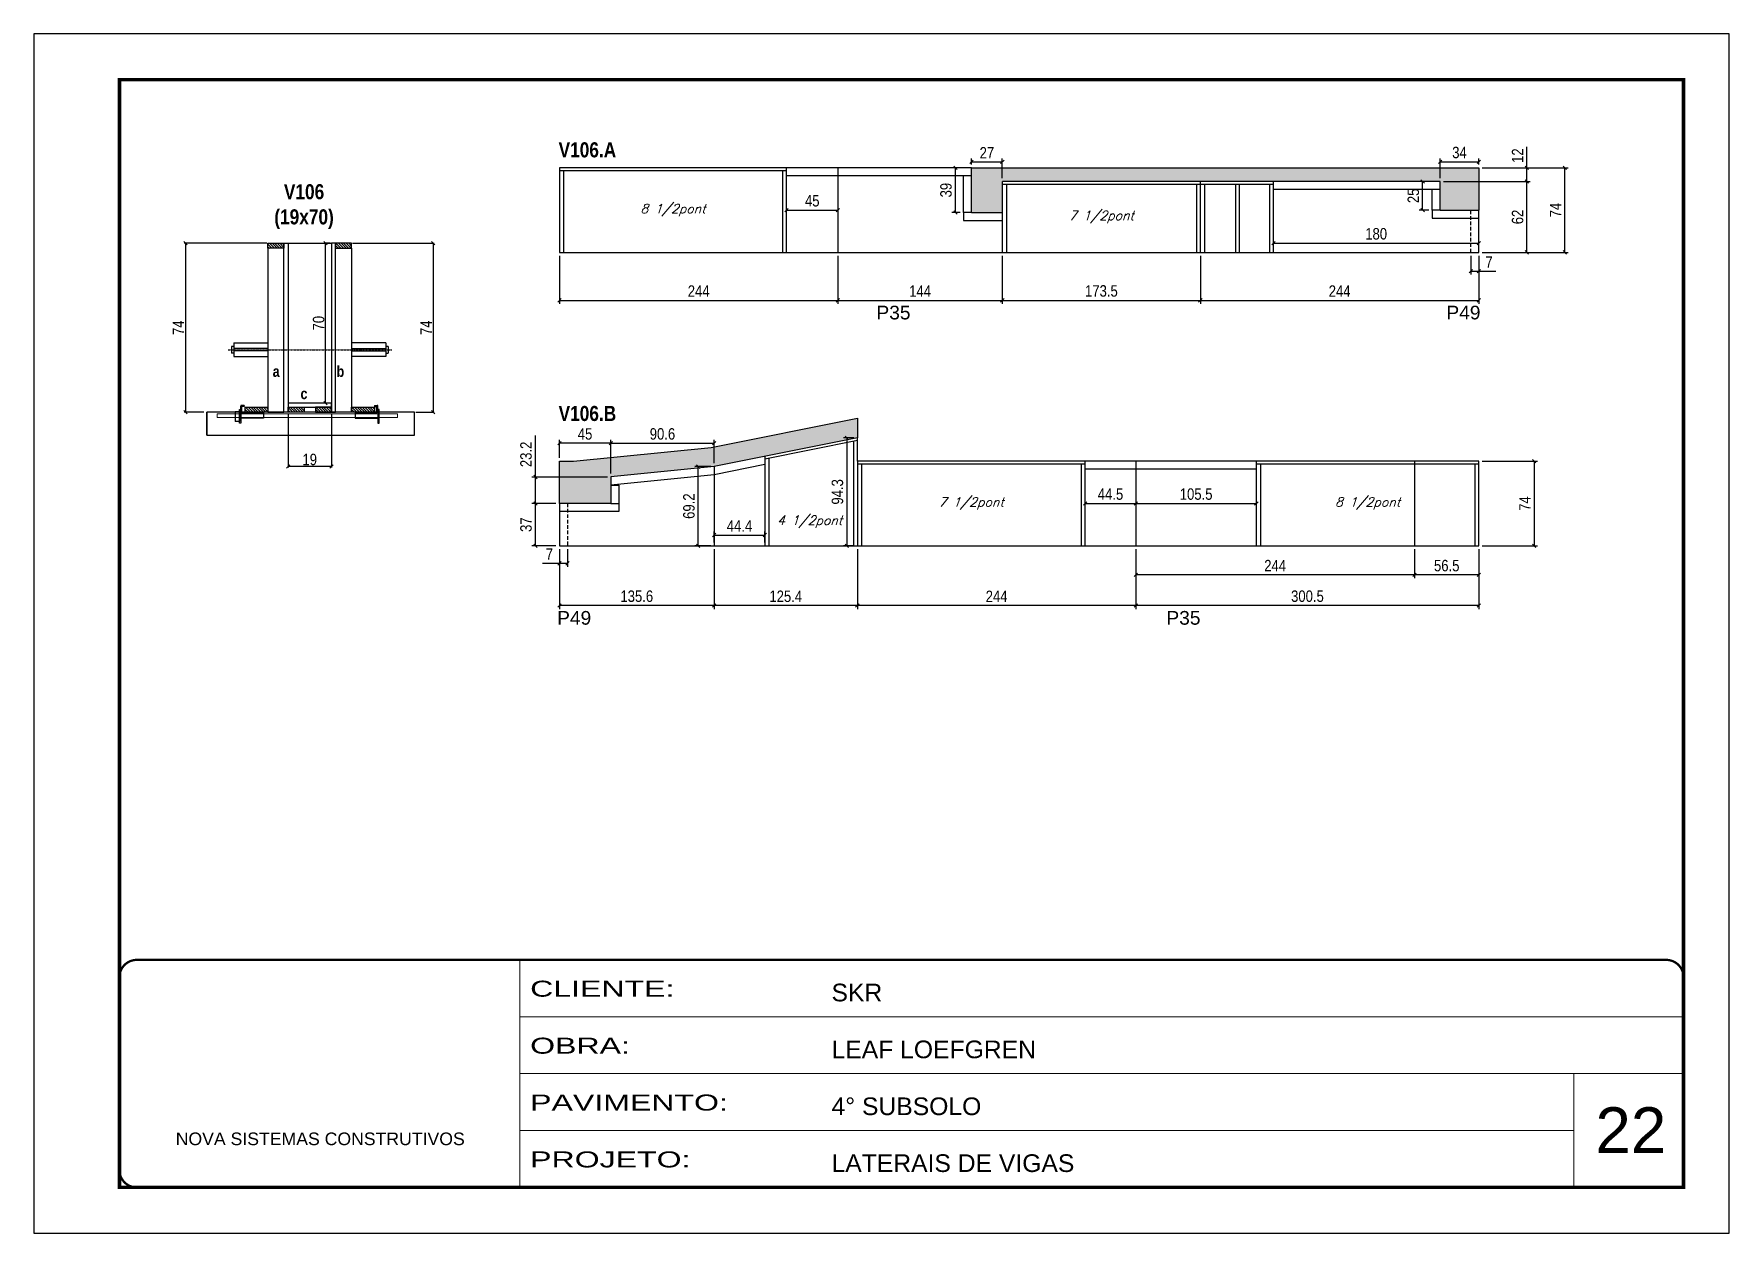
# Model space of a CAD drawing. Extents: x 3309 to 9590, y -2522 to 14608.
# Drawn here: x 4908 to 6393, y 7815 to 8865 of the extents above; entities that cross this region are included whole.
import ezdxf

# ---------------------------------------------------------------- set-up
doc = ezdxf.new("R2010")
doc.units = 0
for name, pattern in [('CONTINUO', [0]), ('DASHED', [0.75, 0.5, -0.25]), ('HIDDEN', [0.375, 0.25, -0.125]), ('HIDDEN2', [4.7625, 3.175, -1.5875])]:
    doc.linetypes.add(name, pattern=pattern)
for name, color, linetype in [('5', 5, 'Continuous'), ('barrote', 251, 'Continuous'), ('COTA', 241, 'Continuous'), ('detalhes', 4, 'Continuous'), ('NOMENCLATURA', 7, 'Continuous'), ('Painéis', 200, 'Continuous'), ('presilha', 1, 'Continuous'), ('SARR_2.2x10', 60, 'Continuous'), ('SARR_2.2x7', 40, 'Continuous'), ('SARR_3.5x7', 81, 'Continuous'), ('TENSOR', 3, 'Continuous'), ('texto', 7, 'Continuous')]:
    doc.layers.add(name, color=color, linetype=linetype)
for name, color, linetype, lineweight in [('CARIMBO', 255, 'Continuous', 9), ('CONCRETO', 251, 'Continuous', 25), ('Folhas', 255, 'Continuous', 9), ('SARRAFO DE PRESSAO', 251, 'DASHED', 9), ('SCO-___-LAJ', 2, 'Continuous', 0)]:
    doc.layers.add(name, color=color, linetype=linetype, lineweight=lineweight)
doc.layers.add('Laje_Perimetro', color=7, linetype='Continuous', plot=False)
doc.styles.add('ARIAL', font='arial.ttf')
doc.styles.add('COTA TECNICA', font='techl___.ttf', dxfattribs={"height": 10})
doc.styles.add('COTA TECNICA 2X', font='techl___.ttf', dxfattribs={"height": 10})
doc.styles.add('Romans', font='romans.shx')
doc.styles.get("Standard").update_dxf_attribs({"font": 'arial.ttf'})
doc.styles.add('TECNICA', font='techb___.ttf', dxfattribs={"height": 10})
doc.styles.add('Tecnologia', font='')
doc.styles.get('Tecnologia').set_extended_font_data('Forgotten Futurist')
doc.dimstyles.new('PAINEL', dxfattribs={"dimtxt": 10, "dimasz": 3, "dimexe": 3, "dimexo": 3, "dimgap": 3, "dimtad": 1, "dimdec": 1, "dimzin": 12, "dimdsep": 46, "dimtxsty": 'COTA TECNICA', "dimblk1": 'OBLIQUE', "dimblk2": 'OBLIQUE', "dimsah": 1, "dimcen": 0.9, "dimclrd": 4, "dimclre": 4, "dimclrt": 240, "dimadec": 1, "dimazin": 3, "dimtfac": 1, "dimtdec": 1, "dimtmove": 0, "dimatfit": 3, "dimfxl": 1, "dimtolj": 1, "dimtzin": 12, "dimarcsym": 0})
doc.dimstyles.new('SECAO', dxfattribs={"dimscale": 0.333333, "dimtxt": 5, "dimasz": 9, "dimexe": 3, "dimexo": 3, "dimgap": 3, "dimtad": 1, "dimdec": 1, "dimlfac": 0.5, "dimzin": 12, "dimdsep": 46, "dimtxsty": 'COTA TECNICA 2X', "dimblk1": 'OBLIQUE', "dimblk2": 'OBLIQUE', "dimsah": 1, "dimcen": 0.9, "dimclrd": 4, "dimclre": 4, "dimclrt": 240, "dimadec": 1, "dimazin": 3, "dimtfac": 1, "dimtdec": 1, "dimtmove": 0, "dimatfit": 3, "dimfxl": 1, "dimtolj": 1, "dimtzin": 12, "dimarcsym": 0})
pattern_1 = [(135, (38366.0573, -114978.4638), (-1.122532015, -1.122532015), [])]

msp = doc.modelspace()

# ---------------------------------------------------------------- texts
at = {"layer": '5', "linetype": 'Continuous'}
for s, p in [('P35', (5645.96, 8615)), ('P49', (6145.25, 8615)), ('P49', (5366.24, 8347.68)), ('P35', (5899.97, 8347.68))]:
    msp.add_text(s, height=12, rotation=359.99996, dxfattribs=at).set_placement(p)
at = {"layer": 'CARIMBO', "style": 'ARIAL'}
msp.add_text('22', height=40, dxfattribs=at).set_placement((6275.73, 7885.13))
at = {"layer": 'detalhes', "style": 'TECNICA'}
for s, p in [('a', (5117.04, 8564.69)), ('b', (5173.02, 8564.68)), ('c', (5141.41, 8545.18))]:
    msp.add_text(s, height=9.6, dxfattribs=at).set_placement(p)
at = {"layer": 'NOMENCLATURA', "style": 'TECNICA'}
for s, p in [('V106.A', (5367.51, 8756.89)), ('V106.B', (5367.51, 8526.05))]:
    msp.add_text(s, height=13.2, dxfattribs=at).set_placement(p)
at = {"layer": 'NOMENCLATURA', "insert": (5144.52, 8733.4), "char_height": 13.2, "attachment_point": 2, "style": 'TECNICA'}
msp.add_mtext_dynamic_manual_height_columns('V106\\P(19x70)', width=300.2766, gutter_width=1, heights=[0], dxfattribs=at)
at = {"layer": 'texto', "color": 2, "char_height": 8, "attachment_point": 5, "style": 'Romans'}
for s, insert in [('{\\Q19;\\C256;8 1/2pont}', (5467.73, 8710.7)), ('{\\Q19;\\C256;7 1/2pont}', (5842.98, 8704.7)), ('{\\Q19;\\C256;7 1/2pont}', (5728.98, 8453.85)), ('{\\Q19;\\C256;8 1/2pont}', (6076.23, 8453.85)), ('{\\Q19;\\C256;4 1/2pont}', (5587.5, 8437.83))]:
    msp.add_mtext(s, dxfattribs=dict(at, insert=insert))

# ---------------------------------------------------------------- blocks, each defined once
blk = doc.blocks.new('9999999999')
at = {"color": 30, "linetype": 'CONTINUO'}
for p, q in [((98564.6, 34230.2), (98564.6, 34429.4)), ((98564.6, 34379.6), (99584, 34379.6)), ((98564.6, 34329.8), (99488, 34329.8)), ((99584, 34329.8), (99488, 34329.8)), ((99488, 34329.8), (99488, 34230.2)), ((98564.6, 34280), (99488, 34280))]:
    blk.add_line(p, q, dxfattribs=at)
at = {"color": 30, "linetype": 'CONTINUO', "const_width": 2}
blk.add_lwpolyline([(99584, 34230.2), (99584, 34414.4, 0.414214), (99569, 34429.4), (98229, 34429.4, 0.414214), (98214, 34414.4), (98214, 34245.2, 0.414214), (98229, 34230.2), (99584, 34230.2)], format="xyb", dxfattribs=at)
at = {"layer": 'Folhas'}
blk.add_lwpolyline([(98139, 34190.2), (99624, 34190.2), (99624, 35240.2), (98139, 35240.2)], close=True, dxfattribs=at)
at = {"layer": 'Folhas', "color": 30, "const_width": 3}
blk.add_lwpolyline([(98214, 34230.2), (99584, 34230.2), (99584, 35200.2), (98214, 35200.2)], close=True, dxfattribs=at)
at = {"color": 7, "linetype": 'Continuous', "ltscale": 5, "style": 'ARIAL'}
for s, height, p in [('SKR', 15.48, (98837.7, 34393.1)), ('LEAF LOEFGREN', 15.483, (98837.7, 34343.3)), ('4° SUBSOLO', 15.48, (98837.7, 34293.5)), ('NOVA SISTEMAS CONSTRUTIVOS', 11.059, (98263.2, 34267.2)), ('LATERAIS DE VIGAS', 15.483, (98837.7, 34243.7))]:
    blk.add_text(s, height=height, dxfattribs=at).set_placement(p)
at = {"layer": 'Folhas', "color": 7, "style": 'Tecnologia', "width": 1.5}
for s, p in [('CLIENTE:', (98573.7, 34397.2)), ('OBRA:', (98573.7, 34347.3)), ('PAVIMENTO:', (98573.7, 34297.5)), ('PROJETO:', (98573.7, 34247.7))]:
    blk.add_text(s, height=14, dxfattribs=at).set_placement(p)
blk = doc.blocks.new('_Oblique')
at = {"color": 0, "linetype": 'ByBlock', "lineweight": -2}
blk.add_line((-0.5, -0.5), (0.5, 0.5), dxfattribs=at)
blk = doc.blocks.new('*D783')
at = {"layer": 'COTA', "color": 4, "lineweight": -2, "transparency": 16777216}
for p, q in [((5130.5, 8532.7), (5130.5, 8485.2)), ((5168.5, 8532.7), (5168.5, 8485.2)), ((5168.5, 8486.2), (5130.5, 8486.2))]:
    blk.add_line(p, q, dxfattribs=at)
at = {"layer": 'Defpoints', "color": 0, "transparency": 16777216}
for p in [(5130.5, 8533.7), (5168.5, 8533.7), (5130.5, 8486.2)]:
    blk.add_point(p, dxfattribs=at)
at = {"layer": 'COTA', "color": 4, "lineweight": -2, "transparency": 16777216, "xscale": 3, "yscale": 3, "zscale": 3, "rotation": 180}
blk.add_blockref('_Oblique', (5130.5, 8486.2), dxfattribs=at)
at = {"layer": 'COTA', "color": 4, "lineweight": -2, "transparency": 16777216, "xscale": 3, "yscale": 3, "zscale": 3}
blk.add_blockref('_Oblique', (5168.5, 8486.2), dxfattribs=at)
at = {"layer": 'COTA', "color": 240, "transparency": 16777216, "insert": (5149.5, 8492.3), "char_height": 10, "attachment_point": 5, "style": 'COTA TECNICA 2X'}
blk.add_mtext('\\A1;19', dxfattribs=at)
blk = doc.blocks.new('PRESILHA METÁLICA 1')
at = {"layer": 'presilha'}
for p, q in [((0, 13), (6, 13)), ((0, 13), (0, 0)), ((6, 0), (0, 0)), ((6, 15.5), (7.5, 15.5)), ((6, -2.5), (6, 15.5)), ((6, 13), (6, 0)), ((7.5, 10.6), (7.5, 19.9)), ((7.5, 15.5), (7.5, -2.5)), ((37.5, 4.1), (7.5, 4.1)), ((12, 21), (8.6, 21)), ((9, 11.6), (9, 18.9)), ((12, 19.5), (9.6, 19.5)), ((37.5, 11), (9.6, 11)), ((12, 21), (12, 19.5)), ((37.5, 11), (37.5, 4.1)), ((7.5, -2.5), (6, -2.5))]:
    blk.add_line(p, q, dxfattribs=at)
for centre, radius, start, end in [((8.6, 19.9), 1.14, 90, 180), ((9.6, 18.9), 0.57, 90, 180), ((9.6, 11.6), 0.57, 180, 270)]:
    blk.add_arc(centre, radius, start, end, dxfattribs=at)
blk = doc.blocks.new('PRESILHA METÁLICA 2')
at = {"layer": 'presilha'}
for p, q in [((-5.2, 23.5), (-5.2, 22)), ((-5.2, 23.5), (-1.9, 23.5)), ((-0.8, 14.6), (-0.8, 22.4)), ((-30.8, 13.5), (-30.8, 6.6)), ((-30.8, 13.5), (-2.8, 13.5)), ((-30.8, 6.6), (-0.8, 6.6)), ((-5.2, 22), (-2.8, 22)), ((-2.2, 14.1), (-2.2, 21.4)), ((0.8, 18), (-0.8, 18)), ((-0.8, 18), (-0.8, 0)), ((-0.8, 0), (0.8, 0)), ((0.8, 0), (0.8, 18))]:
    blk.add_line(p, q, dxfattribs=at)
for centre, radius, start, end in [((-1.9, 22.4), 1.14, 0, 90), ((-2.8, 21.4), 0.57, 0, 90), ((-2.8, 14.1), 0.57, 270, 0)]:
    blk.add_arc(centre, radius, start, end, dxfattribs=at)
blk = doc.blocks.new('*D784')
at = {"layer": 'COTA', "color": 4, "lineweight": -2, "transparency": 16777216}
for p, q in [((5187.1, 8681.7), (5258.6, 8681.7)), ((5257.6, 8681.7), (5257.6, 8533.7)), ((5242.3, 8533.7), (5258.6, 8533.7))]:
    blk.add_line(p, q, dxfattribs=at)
at = {"layer": 'Defpoints', "color": 0, "transparency": 16777216}
for p in [(5186.1, 8681.7), (5241.3, 8533.7), (5257.6, 8533.7)]:
    blk.add_point(p, dxfattribs=at)
at = {"layer": 'COTA', "color": 4, "lineweight": -2, "transparency": 16777216, "xscale": 3, "yscale": 3, "zscale": 3}
for p, rotation in [((5257.6, 8681.7), 90), ((5257.6, 8533.7), 270)]:
    blk.add_blockref('_Oblique', p, dxfattribs=dict(at, rotation=rotation))
at = {"layer": 'COTA', "color": 240, "transparency": 16777216, "insert": (5251.5, 8607.7), "char_height": 10, "attachment_point": 5, "rotation": 90, "style": 'COTA TECNICA 2X'}
blk.add_mtext('\\A1;74', dxfattribs=at)
blk = doc.blocks.new('*D785')
at = {"layer": 'COTA', "color": 4, "lineweight": -2, "transparency": 16777216}
for p, q in [((5111.9, 8681.7), (5039.6, 8681.7)), ((5040.6, 8681.7), (5040.6, 8533.7)), ((5056.7, 8533.7), (5039.6, 8533.7))]:
    blk.add_line(p, q, dxfattribs=at)
at = {"layer": 'Defpoints', "color": 0, "transparency": 16777216}
for p in [(5112.9, 8681.7), (5040.6, 8533.7), (5057.7, 8533.7)]:
    blk.add_point(p, dxfattribs=at)
at = {"layer": 'COTA', "color": 4, "lineweight": -2, "transparency": 16777216, "xscale": 3, "yscale": 3, "zscale": 3}
for p, rotation in [((5040.6, 8681.7), 90), ((5040.6, 8533.7), 270)]:
    blk.add_blockref('_Oblique', p, dxfattribs=dict(at, rotation=rotation))
at = {"layer": 'COTA', "color": 240, "transparency": 16777216, "insert": (5034.5, 8607.7), "char_height": 10, "attachment_point": 5, "rotation": 90, "style": 'COTA TECNICA 2X'}
blk.add_mtext('\\A1;74', dxfattribs=at)
blk = doc.blocks.new('*D786')
at = {"layer": 'COTA', "color": 4, "lineweight": -2, "transparency": 16777216}
for p, q in [((5167.5, 8681.7), (5162.4, 8681.7)), ((5163.4, 8541.7), (5163.4, 8681.7)), ((5167.5, 8541.7), (5162.4, 8541.7))]:
    blk.add_line(p, q, dxfattribs=at)
at = {"layer": 'Defpoints', "color": 0, "transparency": 16777216}
for p in [(5163.4, 8681.7), (5168.5, 8681.7), (5168.5, 8541.7)]:
    blk.add_point(p, dxfattribs=at)
at = {"layer": 'COTA', "color": 4, "lineweight": -2, "transparency": 16777216, "xscale": 3, "yscale": 3, "zscale": 3}
for p, rotation in [((5163.4, 8681.7), 90), ((5163.4, 8541.7), 270)]:
    blk.add_blockref('_Oblique', p, dxfattribs=dict(at, rotation=rotation))
at = {"layer": 'COTA', "color": 240, "transparency": 16777216, "insert": (5157.3, 8611.7), "char_height": 10, "attachment_point": 5, "rotation": 90, "style": 'COTA TECNICA 2X'}
blk.add_mtext('\\A1;70', dxfattribs=at)
blk = doc.blocks.new('*D787')
at = {"layer": 'COTA', "color": 4, "lineweight": -2, "transparency": 16777216}
for p, q in [((5368.2, 8670.7), (5368.2, 8628.7)), ((5612.2, 8670.7), (5612.2, 8628.7)), ((5368.2, 8631.7), (5612.2, 8631.7))]:
    blk.add_line(p, q, dxfattribs=at)
at = {"layer": 'Defpoints', "color": 0, "transparency": 16777216}
for p in [(5368.2, 8673.7), (5612.2, 8673.7), (5612.2, 8631.7)]:
    blk.add_point(p, dxfattribs=at)
at = {"layer": 'COTA', "color": 4, "lineweight": -2, "transparency": 16777216, "xscale": 3, "yscale": 3, "zscale": 3, "rotation": 180}
blk.add_blockref('_Oblique', (5368.2, 8631.7), dxfattribs=at)
at = {"layer": 'COTA', "color": 4, "lineweight": -2, "transparency": 16777216, "xscale": 3, "yscale": 3, "zscale": 3}
blk.add_blockref('_Oblique', (5612.2, 8631.7), dxfattribs=at)
at = {"layer": 'COTA', "color": 240, "transparency": 16777216, "insert": (5490.2, 8639.8), "char_height": 10, "attachment_point": 5, "style": 'COTA TECNICA'}
blk.add_mtext('\\A1;244', dxfattribs=at)
blk = doc.blocks.new('*D788')
at = {"layer": 'COTA', "color": 4, "lineweight": -2, "transparency": 16777216}
for p, q in [((5612.2, 8670.7), (5612.2, 8628.7)), ((5756.2, 8670.7), (5756.2, 8628.7)), ((5612.2, 8631.7), (5756.2, 8631.7))]:
    blk.add_line(p, q, dxfattribs=at)
at = {"layer": 'Defpoints', "color": 0, "transparency": 16777216}
for p in [(5612.2, 8673.7), (5756.2, 8673.7), (5756.2, 8631.7)]:
    blk.add_point(p, dxfattribs=at)
at = {"layer": 'COTA', "color": 4, "lineweight": -2, "transparency": 16777216, "xscale": 3, "yscale": 3, "zscale": 3, "rotation": 180}
blk.add_blockref('_Oblique', (5612.2, 8631.7), dxfattribs=at)
at = {"layer": 'COTA', "color": 4, "lineweight": -2, "transparency": 16777216, "xscale": 3, "yscale": 3, "zscale": 3}
blk.add_blockref('_Oblique', (5756.2, 8631.7), dxfattribs=at)
at = {"layer": 'COTA', "color": 240, "transparency": 16777216, "insert": (5684.2, 8639.8), "char_height": 10, "attachment_point": 5, "style": 'COTA TECNICA'}
blk.add_mtext('\\A1;144', dxfattribs=at)
blk = doc.blocks.new('*D789')
at = {"layer": 'COTA', "color": 4, "lineweight": -2, "transparency": 16777216}
for p, q in [((5756.2, 8670.7), (5756.2, 8628.7)), ((5929.7, 8670.7), (5929.7, 8628.7)), ((5756.2, 8631.7), (5929.7, 8631.7))]:
    blk.add_line(p, q, dxfattribs=at)
at = {"layer": 'Defpoints', "color": 0, "transparency": 16777216}
for p in [(5756.2, 8673.7), (5929.7, 8673.7), (5929.7, 8631.7)]:
    blk.add_point(p, dxfattribs=at)
at = {"layer": 'COTA', "color": 4, "lineweight": -2, "transparency": 16777216, "xscale": 3, "yscale": 3, "zscale": 3, "rotation": 180}
blk.add_blockref('_Oblique', (5756.2, 8631.7), dxfattribs=at)
at = {"layer": 'COTA', "color": 4, "lineweight": -2, "transparency": 16777216, "xscale": 3, "yscale": 3, "zscale": 3}
blk.add_blockref('_Oblique', (5929.7, 8631.7), dxfattribs=at)
at = {"layer": 'COTA', "color": 240, "transparency": 16777216, "insert": (5843, 8639.9), "char_height": 10, "attachment_point": 5, "style": 'COTA TECNICA'}
blk.add_mtext('\\A1;173.5', dxfattribs=at)
blk = doc.blocks.new('*D790')
at = {"layer": 'COTA', "color": 4, "lineweight": -2, "transparency": 16777216}
for p, q in [((5929.7, 8670.7), (5929.7, 8628.7)), ((6173.7, 8670.7), (6173.7, 8628.7)), ((5929.7, 8631.7), (6173.7, 8631.7))]:
    blk.add_line(p, q, dxfattribs=at)
at = {"layer": 'Defpoints', "color": 0, "transparency": 16777216}
for p in [(5929.7, 8673.7), (6173.7, 8673.7), (6173.7, 8631.7)]:
    blk.add_point(p, dxfattribs=at)
at = {"layer": 'COTA', "color": 4, "lineweight": -2, "transparency": 16777216, "xscale": 3, "yscale": 3, "zscale": 3, "rotation": 180}
blk.add_blockref('_Oblique', (5929.7, 8631.7), dxfattribs=at)
at = {"layer": 'COTA', "color": 4, "lineweight": -2, "transparency": 16777216, "xscale": 3, "yscale": 3, "zscale": 3}
blk.add_blockref('_Oblique', (6173.7, 8631.7), dxfattribs=at)
at = {"layer": 'COTA', "color": 240, "transparency": 16777216, "insert": (6051.7, 8639.8), "char_height": 10, "attachment_point": 5, "style": 'COTA TECNICA'}
blk.add_mtext('\\A1;244', dxfattribs=at)
blk = doc.blocks.new('*D791')
at = {"layer": 'COTA', "color": 4, "lineweight": -2, "transparency": 16777216}
for p, q in [((6142.7, 8735.7), (6218.7, 8735.7)), ((6215.7, 8673.7), (6215.7, 8735.7)), ((6176.7, 8673.7), (6218.7, 8673.7))]:
    blk.add_line(p, q, dxfattribs=at)
at = {"layer": 'Defpoints', "color": 0, "transparency": 16777216}
for p in [(6139.7, 8735.7), (6215.7, 8735.7), (6173.7, 8673.7)]:
    blk.add_point(p, dxfattribs=at)
at = {"layer": 'COTA', "color": 4, "lineweight": -2, "transparency": 16777216, "xscale": 3, "yscale": 3, "zscale": 3}
for p, rotation in [((6215.7, 8735.7), 90), ((6215.7, 8673.7), 270)]:
    blk.add_blockref('_Oblique', p, dxfattribs=dict(at, rotation=rotation))
at = {"layer": 'COTA', "color": 240, "transparency": 16777216, "insert": (6207.6, 8704.7), "char_height": 10, "attachment_point": 5, "rotation": 90, "style": 'COTA TECNICA'}
blk.add_mtext('\\A1;62', dxfattribs=at)
blk = doc.blocks.new('*D792')
at = {"layer": 'COTA', "color": 4, "lineweight": -2, "transparency": 16777216}
for p, q in [((6215.7, 8747.7), (6215.7, 8766)), ((6176.7, 8747.7), (6218.7, 8747.7)), ((6215.7, 8735.7), (6215.7, 8747.7)), ((6142.7, 8735.7), (6218.7, 8735.7))]:
    blk.add_line(p, q, dxfattribs=at)
at = {"layer": 'Defpoints', "color": 0, "transparency": 16777216}
for p in [(6173.7, 8747.7), (6215.7, 8747.7), (6139.7, 8735.7)]:
    blk.add_point(p, dxfattribs=at)
at = {"layer": 'COTA', "color": 4, "lineweight": -2, "transparency": 16777216, "xscale": 3, "yscale": 3, "zscale": 3}
for p, rotation in [((6215.7, 8747.7), 90), ((6215.7, 8735.7), 270)]:
    blk.add_blockref('_Oblique', p, dxfattribs=dict(at, rotation=rotation))
at = {"layer": 'COTA', "color": 240, "transparency": 16777216, "insert": (6207.6, 8758.4), "char_height": 10, "attachment_point": 5, "rotation": 90, "style": 'COTA TECNICA'}
blk.add_mtext('\\A1;12', dxfattribs=at)
blk = doc.blocks.new('*D793')
at = {"layer": 'COTA', "color": 4, "lineweight": -2, "transparency": 16777216}
for p, q in [((6176.7, 8747.7), (6252, 8747.7)), ((6249, 8673.7), (6249, 8747.7)), ((6176.7, 8673.7), (6252, 8673.7))]:
    blk.add_line(p, q, dxfattribs=at)
at = {"layer": 'Defpoints', "color": 0, "transparency": 16777216}
for p in [(6173.7, 8747.7), (6249, 8747.7), (6173.7, 8673.7)]:
    blk.add_point(p, dxfattribs=at)
at = {"layer": 'COTA', "color": 4, "lineweight": -2, "transparency": 16777216, "xscale": 3, "yscale": 3, "zscale": 3}
for p, rotation in [((6249, 8747.7), 90), ((6249, 8673.7), 270)]:
    blk.add_blockref('_Oblique', p, dxfattribs=dict(at, rotation=rotation))
at = {"layer": 'COTA', "color": 240, "transparency": 16777216, "insert": (6240.9, 8710.7), "char_height": 10, "attachment_point": 5, "rotation": 90, "style": 'COTA TECNICA'}
blk.add_mtext('\\A1;74', dxfattribs=at)
blk = doc.blocks.new('*D794')
at = {"layer": 'COTA', "color": 4, "lineweight": -2, "transparency": 16777216}
for p, q in [((6139.7, 8738.7), (6139.7, 8755.9)), ((6139.7, 8752.9), (6173.7, 8752.9)), ((6173.7, 8750.7), (6173.7, 8755.9))]:
    blk.add_line(p, q, dxfattribs=at)
at = {"layer": 'Defpoints', "color": 0, "transparency": 16777216}
for p in [(6173.7, 8752.9), (6173.7, 8747.7), (6139.7, 8735.7)]:
    blk.add_point(p, dxfattribs=at)
at = {"layer": 'COTA', "color": 4, "lineweight": -2, "transparency": 16777216, "xscale": 3, "yscale": 3, "zscale": 3, "rotation": 180}
blk.add_blockref('_Oblique', (6139.7, 8752.9), dxfattribs=at)
at = {"layer": 'COTA', "color": 4, "lineweight": -2, "transparency": 16777216, "xscale": 3, "yscale": 3, "zscale": 3}
blk.add_blockref('_Oblique', (6173.7, 8752.9), dxfattribs=at)
at = {"layer": 'COTA', "color": 240, "transparency": 16777216, "insert": (6156.7, 8761.1), "char_height": 10, "attachment_point": 5, "style": 'COTA TECNICA'}
blk.add_mtext('\\A1;34', dxfattribs=at)
blk = doc.blocks.new('*D795')
at = {"layer": 'COTA', "color": 4, "lineweight": -2, "transparency": 16777216}
for p, q in [((5729.2, 8750.7), (5729.2, 8755.9)), ((5729.2, 8752.9), (5756.2, 8752.9)), ((5756.2, 8738.7), (5756.2, 8755.9))]:
    blk.add_line(p, q, dxfattribs=at)
at = {"layer": 'Defpoints', "color": 0, "transparency": 16777216}
for p in [(5729.2, 8747.7), (5756.2, 8752.9), (5756.2, 8735.7)]:
    blk.add_point(p, dxfattribs=at)
at = {"layer": 'COTA', "color": 4, "lineweight": -2, "transparency": 16777216, "xscale": 3, "yscale": 3, "zscale": 3, "rotation": 180}
blk.add_blockref('_Oblique', (5729.2, 8752.9), dxfattribs=at)
at = {"layer": 'COTA', "color": 4, "lineweight": -2, "transparency": 16777216, "xscale": 3, "yscale": 3, "zscale": 3}
blk.add_blockref('_Oblique', (5756.2, 8752.9), dxfattribs=at)
at = {"layer": 'COTA', "color": 240, "transparency": 16777216, "insert": (5742.7, 8760.9), "char_height": 10, "attachment_point": 5, "style": 'COTA TECNICA'}
blk.add_mtext('\\A1;27', dxfattribs=at)
blk = doc.blocks.new('*D796')
at = {"layer": 'COTA', "color": 4, "lineweight": -2, "transparency": 16777216}
for p, q in [((6166.7, 8670.7), (6166.7, 8654.2)), ((6173.7, 8670.7), (6173.7, 8654.2)), ((6166.7, 8657.2), (6173.7, 8657.2)), ((6173.7, 8657.2), (6188.5, 8657.2))]:
    blk.add_line(p, q, dxfattribs=at)
at = {"layer": 'Defpoints', "color": 0, "transparency": 16777216}
for p in [(6166.7, 8673.7), (6173.7, 8673.7), (6173.7, 8657.2)]:
    blk.add_point(p, dxfattribs=at)
at = {"layer": 'COTA', "color": 4, "lineweight": -2, "transparency": 16777216, "xscale": 3, "yscale": 3, "zscale": 3, "rotation": 180}
blk.add_blockref('_Oblique', (6166.7, 8657.2), dxfattribs=at)
at = {"layer": 'COTA', "color": 4, "lineweight": -2, "transparency": 16777216, "xscale": 3, "yscale": 3, "zscale": 3}
blk.add_blockref('_Oblique', (6173.7, 8657.2), dxfattribs=at)
at = {"layer": 'COTA', "color": 240, "transparency": 16777216, "insert": (6182.6, 8665.2), "char_height": 10, "attachment_point": 5, "style": 'COTA TECNICA'}
blk.add_mtext('\\A1;7', dxfattribs=at)
blk = doc.blocks.new('*D797')
at = {"layer": 'COTA', "color": 4, "lineweight": -2, "transparency": 16777216}
for p, q in [((5719.2, 8747.7), (5712.1, 8747.7)), ((5715.1, 8708.7), (5715.1, 8747.7)), ((5719.2, 8708.7), (5712.1, 8708.7))]:
    blk.add_line(p, q, dxfattribs=at)
at = {"layer": 'Defpoints', "color": 0, "transparency": 16777216}
for p in [(5715.1, 8747.7), (5722.2, 8747.7), (5722.2, 8708.7)]:
    blk.add_point(p, dxfattribs=at)
at = {"layer": 'COTA', "color": 4, "lineweight": -2, "transparency": 16777216, "xscale": 3, "yscale": 3, "zscale": 3}
for p, rotation in [((5715.1, 8747.7), 90), ((5715.1, 8708.7), 270)]:
    blk.add_blockref('_Oblique', p, dxfattribs=dict(at, rotation=rotation))
at = {"layer": 'COTA', "color": 240, "transparency": 16777216, "insert": (5706.9, 8728.2), "char_height": 10, "attachment_point": 5, "rotation": 90, "style": 'COTA TECNICA'}
blk.add_mtext('\\A1;39', dxfattribs=at)
blk = doc.blocks.new('*D798')
at = {"layer": 'COTA', "color": 4, "lineweight": -2, "transparency": 16777216}
blk.add_line((5567.2, 8710.7), (5612.2, 8710.7), dxfattribs=at)
at = {"layer": 'Defpoints', "color": 0, "transparency": 16777216}
for p in [(5567.2, 8710.7), (5612.2, 8710.7), (5612.2, 8710.7)]:
    blk.add_point(p, dxfattribs=at)
at = {"layer": 'COTA', "color": 4, "lineweight": -2, "transparency": 16777216, "xscale": 3, "yscale": 3, "zscale": 3, "rotation": 180}
blk.add_blockref('_Oblique', (5567.2, 8710.7), dxfattribs=at)
at = {"layer": 'COTA', "color": 4, "lineweight": -2, "transparency": 16777216, "xscale": 3, "yscale": 3, "zscale": 3}
blk.add_blockref('_Oblique', (5612.2, 8710.7), dxfattribs=at)
at = {"layer": 'COTA', "color": 240, "transparency": 16777216, "insert": (5589.7, 8718.8), "char_height": 10, "attachment_point": 5, "style": 'COTA TECNICA'}
blk.add_mtext('\\A1;45', dxfattribs=at)
blk = doc.blocks.new('*D799')
at = {"layer": 'COTA', "color": 4, "lineweight": -2, "transparency": 16777216}
for p, q in [((6129.7, 8735.7), (6121.4, 8735.7)), ((6124.4, 8710.7), (6124.4, 8735.7)), ((6129.7, 8710.7), (6121.4, 8710.7))]:
    blk.add_line(p, q, dxfattribs=at)
at = {"layer": 'Defpoints', "color": 0, "transparency": 16777216}
for p in [(6124.4, 8735.7), (6132.7, 8735.7), (6132.7, 8710.7)]:
    blk.add_point(p, dxfattribs=at)
at = {"layer": 'COTA', "color": 4, "lineweight": -2, "transparency": 16777216, "xscale": 3, "yscale": 3, "zscale": 3}
for p, rotation in [((6124.4, 8735.7), 90), ((6124.4, 8710.7), 270)]:
    blk.add_blockref('_Oblique', p, dxfattribs=dict(at, rotation=rotation))
at = {"layer": 'COTA', "color": 240, "transparency": 16777216, "insert": (6116.3, 8723.2), "char_height": 10, "attachment_point": 5, "rotation": 90, "style": 'COTA TECNICA'}
blk.add_mtext('\\A1;25', dxfattribs=at)
blk = doc.blocks.new('*D800')
at = {"layer": 'COTA', "color": 4, "lineweight": -2, "transparency": 16777216}
for p, q in [((5993.7, 8676.7), (5993.7, 8684.8)), ((5993.7, 8681.8), (6173.7, 8681.8)), ((6173.7, 8676.7), (6173.7, 8684.8))]:
    blk.add_line(p, q, dxfattribs=at)
at = {"layer": 'Defpoints', "color": 0, "transparency": 16777216}
for p in [(5993.7, 8673.7), (6173.7, 8681.8), (6173.7, 8673.7)]:
    blk.add_point(p, dxfattribs=at)
at = {"layer": 'COTA', "color": 4, "lineweight": -2, "transparency": 16777216, "xscale": 3, "yscale": 3, "zscale": 3, "rotation": 180}
blk.add_blockref('_Oblique', (5993.7, 8681.8), dxfattribs=at)
at = {"layer": 'COTA', "color": 4, "lineweight": -2, "transparency": 16777216, "xscale": 3, "yscale": 3, "zscale": 3}
blk.add_blockref('_Oblique', (6173.7, 8681.8), dxfattribs=at)
at = {"layer": 'COTA', "color": 240, "transparency": 16777216, "insert": (6083.7, 8689.9), "char_height": 10, "attachment_point": 5, "style": 'COTA TECNICA'}
blk.add_mtext('\\A1;180', dxfattribs=at)
blk = doc.blocks.new('*D801')
at = {"layer": 'COTA', "color": 4, "lineweight": -2, "transparency": 16777216}
for p, q in [((5873.2, 8413.8), (5873.2, 8361.4)), ((6173.7, 8413.8), (6173.7, 8361.4)), ((6173.7, 8364.4), (5873.2, 8364.4))]:
    blk.add_line(p, q, dxfattribs=at)
at = {"layer": 'Defpoints', "color": 0, "transparency": 16777216}
for p in [(5873.2, 8416.8), (6173.7, 8416.8), (5873.2, 8364.4)]:
    blk.add_point(p, dxfattribs=at)
at = {"layer": 'COTA', "color": 4, "lineweight": -2, "transparency": 16777216, "xscale": 3, "yscale": 3, "zscale": 3, "rotation": 180}
blk.add_blockref('_Oblique', (5873.2, 8364.4), dxfattribs=at)
at = {"layer": 'COTA', "color": 4, "lineweight": -2, "transparency": 16777216, "xscale": 3, "yscale": 3, "zscale": 3}
blk.add_blockref('_Oblique', (6173.7, 8364.4), dxfattribs=at)
at = {"layer": 'COTA', "color": 240, "transparency": 16777216, "insert": (6023.5, 8372.6), "char_height": 10, "attachment_point": 5, "style": 'COTA TECNICA'}
blk.add_mtext('\\A1;300.5', dxfattribs=at)
blk = doc.blocks.new('*D802')
at = {"layer": 'COTA', "color": 4, "lineweight": -2, "transparency": 16777216}
for p, q in [((5629.2, 8413.8), (5629.2, 8361.4)), ((5873.2, 8413.8), (5873.2, 8361.4)), ((5873.2, 8364.4), (5629.2, 8364.4))]:
    blk.add_line(p, q, dxfattribs=at)
at = {"layer": 'Defpoints', "color": 0, "transparency": 16777216}
for p in [(5629.2, 8416.8), (5873.2, 8416.8), (5629.2, 8364.4)]:
    blk.add_point(p, dxfattribs=at)
at = {"layer": 'COTA', "color": 4, "lineweight": -2, "transparency": 16777216, "xscale": 3, "yscale": 3, "zscale": 3, "rotation": 180}
blk.add_blockref('_Oblique', (5629.2, 8364.4), dxfattribs=at)
at = {"layer": 'COTA', "color": 4, "lineweight": -2, "transparency": 16777216, "xscale": 3, "yscale": 3, "zscale": 3}
blk.add_blockref('_Oblique', (5873.2, 8364.4), dxfattribs=at)
at = {"layer": 'COTA', "color": 240, "transparency": 16777216, "insert": (5751.2, 8372.5), "char_height": 10, "attachment_point": 5, "style": 'COTA TECNICA'}
blk.add_mtext('\\A1;244', dxfattribs=at)
blk = doc.blocks.new('*D803')
at = {"layer": 'COTA', "color": 4, "lineweight": -2, "transparency": 16777216}
for p, q in [((5503.8, 8413.8), (5503.8, 8361.4)), ((5629.2, 8413.8), (5629.2, 8361.4)), ((5629.2, 8364.4), (5503.8, 8364.4))]:
    blk.add_line(p, q, dxfattribs=at)
at = {"layer": 'Defpoints', "color": 0, "transparency": 16777216}
for p in [(5503.8, 8416.8), (5629.2, 8416.8), (5503.8, 8364.4)]:
    blk.add_point(p, dxfattribs=at)
at = {"layer": 'COTA', "color": 4, "lineweight": -2, "transparency": 16777216, "xscale": 3, "yscale": 3, "zscale": 3, "rotation": 180}
blk.add_blockref('_Oblique', (5503.8, 8364.4), dxfattribs=at)
at = {"layer": 'COTA', "color": 4, "lineweight": -2, "transparency": 16777216, "xscale": 3, "yscale": 3, "zscale": 3}
blk.add_blockref('_Oblique', (5629.2, 8364.4), dxfattribs=at)
at = {"layer": 'COTA', "color": 240, "transparency": 16777216, "insert": (5566.5, 8372.5), "char_height": 10, "attachment_point": 5, "style": 'COTA TECNICA'}
blk.add_mtext('\\A1;125.4', dxfattribs=at)
blk = doc.blocks.new('*D804')
at = {"layer": 'COTA', "color": 4, "lineweight": -2, "transparency": 16777216}
for p, q in [((5368.2, 8413.8), (5368.2, 8361.4)), ((5503.8, 8413.8), (5503.8, 8361.4)), ((5503.8, 8364.4), (5368.2, 8364.4))]:
    blk.add_line(p, q, dxfattribs=at)
at = {"layer": 'Defpoints', "color": 0, "transparency": 16777216}
for p in [(5368.2, 8416.8), (5503.8, 8416.8), (5368.2, 8364.4)]:
    blk.add_point(p, dxfattribs=at)
at = {"layer": 'COTA', "color": 4, "lineweight": -2, "transparency": 16777216, "xscale": 3, "yscale": 3, "zscale": 3, "rotation": 180}
blk.add_blockref('_Oblique', (5368.2, 8364.4), dxfattribs=at)
at = {"layer": 'COTA', "color": 4, "lineweight": -2, "transparency": 16777216, "xscale": 3, "yscale": 3, "zscale": 3}
blk.add_blockref('_Oblique', (5503.8, 8364.4), dxfattribs=at)
at = {"layer": 'COTA', "color": 240, "transparency": 16777216, "insert": (5436, 8372.6), "char_height": 10, "attachment_point": 5, "style": 'COTA TECNICA'}
blk.add_mtext('\\A1;135.6', dxfattribs=at)
blk = doc.blocks.new('*D805')
at = {"layer": 'COTA', "color": 4, "lineweight": -2, "transparency": 16777216}
for p, q in [((6117.2, 8413.8), (6117.2, 8388.3)), ((6173.7, 8413.8), (6173.7, 8388.3)), ((6173.7, 8391.3), (6117.2, 8391.3))]:
    blk.add_line(p, q, dxfattribs=at)
at = {"layer": 'Defpoints', "color": 0, "transparency": 16777216}
for p in [(6117.2, 8416.8), (6173.7, 8416.8), (6117.2, 8391.3)]:
    blk.add_point(p, dxfattribs=at)
at = {"layer": 'COTA', "color": 4, "lineweight": -2, "transparency": 16777216, "xscale": 3, "yscale": 3, "zscale": 3, "rotation": 180}
blk.add_blockref('_Oblique', (6117.2, 8391.3), dxfattribs=at)
at = {"layer": 'COTA', "color": 4, "lineweight": -2, "transparency": 16777216, "xscale": 3, "yscale": 3, "zscale": 3}
blk.add_blockref('_Oblique', (6173.7, 8391.3), dxfattribs=at)
at = {"layer": 'COTA', "color": 240, "transparency": 16777216, "insert": (6145.5, 8399.4), "char_height": 10, "attachment_point": 5, "style": 'COTA TECNICA'}
blk.add_mtext('\\A1;56.5', dxfattribs=at)
blk = doc.blocks.new('*D806')
at = {"layer": 'COTA', "color": 4, "lineweight": -2, "transparency": 16777216}
for p, q in [((5873.2, 8413.8), (5873.2, 8388.3)), ((6117.2, 8413.8), (6117.2, 8388.3)), ((6117.2, 8391.3), (5873.2, 8391.3))]:
    blk.add_line(p, q, dxfattribs=at)
at = {"layer": 'Defpoints', "color": 0, "transparency": 16777216}
for p in [(5873.2, 8416.8), (6117.2, 8416.8), (5873.2, 8391.3)]:
    blk.add_point(p, dxfattribs=at)
at = {"layer": 'COTA', "color": 4, "lineweight": -2, "transparency": 16777216, "xscale": 3, "yscale": 3, "zscale": 3, "rotation": 180}
blk.add_blockref('_Oblique', (5873.2, 8391.3), dxfattribs=at)
at = {"layer": 'COTA', "color": 4, "lineweight": -2, "transparency": 16777216, "xscale": 3, "yscale": 3, "zscale": 3}
blk.add_blockref('_Oblique', (6117.2, 8391.3), dxfattribs=at)
at = {"layer": 'COTA', "color": 240, "transparency": 16777216, "insert": (5995.2, 8399.4), "char_height": 10, "attachment_point": 5, "style": 'COTA TECNICA'}
blk.add_mtext('\\A1;244', dxfattribs=at)
blk = doc.blocks.new('*D807')
at = {"layer": 'COTA', "color": 4, "lineweight": -2, "transparency": 16777216}
for p, q in [((5368.2, 8413.8), (5368.2, 8398.4)), ((5375.2, 8413.8), (5375.2, 8398.4)), ((5368.2, 8401.4), (5353.5, 8401.4)), ((5375.2, 8401.4), (5368.2, 8401.4))]:
    blk.add_line(p, q, dxfattribs=at)
at = {"layer": 'Defpoints', "color": 0, "transparency": 16777216}
for p in [(5368.2, 8416.8), (5375.2, 8416.8), (5368.2, 8401.4)]:
    blk.add_point(p, dxfattribs=at)
at = {"layer": 'COTA', "color": 4, "lineweight": -2, "transparency": 16777216, "xscale": 3, "yscale": 3, "zscale": 3, "rotation": 180}
blk.add_blockref('_Oblique', (5368.2, 8401.4), dxfattribs=at)
at = {"layer": 'COTA', "color": 4, "lineweight": -2, "transparency": 16777216, "xscale": 3, "yscale": 3, "zscale": 3}
blk.add_blockref('_Oblique', (5375.2, 8401.4), dxfattribs=at)
at = {"layer": 'COTA', "color": 240, "transparency": 16777216, "insert": (5359.4, 8409.5), "char_height": 10, "attachment_point": 5, "style": 'COTA TECNICA'}
blk.add_mtext('\\A1;7', dxfattribs=at)
blk = doc.blocks.new('*D808')
at = {"layer": 'COTA', "color": 4, "lineweight": -2, "transparency": 16777216}
for p, q in [((5368.2, 8493.8), (5368.2, 8509.6)), ((5413.2, 8480.7), (5413.2, 8509.6)), ((5413.2, 8506.6), (5368.2, 8506.6))]:
    blk.add_line(p, q, dxfattribs=at)
at = {"layer": 'Defpoints', "color": 0, "transparency": 16777216}
for p in [(5368.2, 8506.6), (5368.2, 8490.8), (5413.2, 8477.7)]:
    blk.add_point(p, dxfattribs=at)
at = {"layer": 'COTA', "color": 4, "lineweight": -2, "transparency": 16777216, "xscale": 3, "yscale": 3, "zscale": 3, "rotation": 180}
blk.add_blockref('_Oblique', (5368.2, 8506.6), dxfattribs=at)
at = {"layer": 'COTA', "color": 4, "lineweight": -2, "transparency": 16777216, "xscale": 3, "yscale": 3, "zscale": 3}
blk.add_blockref('_Oblique', (5413.2, 8506.6), dxfattribs=at)
at = {"layer": 'COTA', "color": 240, "transparency": 16777216, "insert": (5390.7, 8514.7), "char_height": 10, "attachment_point": 5, "style": 'COTA TECNICA'}
blk.add_mtext('\\A1;45', dxfattribs=at)
blk = doc.blocks.new('*D809')
at = {"layer": 'COTA', "color": 4, "lineweight": -2, "transparency": 16777216}
for p, q in [((5347.2, 8477), (5347.2, 8513.5)), ((5410.2, 8477), (5344.2, 8477)), ((5347.2, 8453.8), (5347.2, 8477)), ((5365.2, 8453.8), (5344.2, 8453.8))]:
    blk.add_line(p, q, dxfattribs=at)
at = {"layer": 'Defpoints', "color": 0, "transparency": 16777216}
for p in [(5347.2, 8477), (5413.2, 8477), (5368.2, 8453.8)]:
    blk.add_point(p, dxfattribs=at)
at = {"layer": 'COTA', "color": 4, "lineweight": -2, "transparency": 16777216, "xscale": 3, "yscale": 3, "zscale": 3}
for p, rotation in [((5347.2, 8477), 90), ((5347.2, 8453.8), 270)]:
    blk.add_blockref('_Oblique', p, dxfattribs=dict(at, rotation=rotation))
at = {"layer": 'COTA', "color": 240, "transparency": 16777216, "insert": (5339, 8496.8), "char_height": 10, "attachment_point": 5, "rotation": 90, "style": 'COTA TECNICA'}
blk.add_mtext('\\A1;23.2', dxfattribs=at)
blk = doc.blocks.new('*D810')
at = {"layer": 'COTA', "color": 4, "lineweight": -2, "transparency": 16777216}
for p, q in [((5500.8, 8486.1), (5486.8, 8486.1)), ((5489.8, 8416.8), (5489.8, 8486.1)), ((5500.8, 8416.8), (5486.8, 8416.8))]:
    blk.add_line(p, q, dxfattribs=at)
at = {"layer": 'Defpoints', "color": 0, "transparency": 16777216}
for p in [(5489.8, 8486.1), (5503.8, 8486.1), (5503.8, 8416.8)]:
    blk.add_point(p, dxfattribs=at)
at = {"layer": 'COTA', "color": 4, "lineweight": -2, "transparency": 16777216, "xscale": 3, "yscale": 3, "zscale": 3}
for p, rotation in [((5489.8, 8486.1), 90), ((5489.8, 8416.8), 270)]:
    blk.add_blockref('_Oblique', p, dxfattribs=dict(at, rotation=rotation))
at = {"layer": 'COTA', "color": 240, "transparency": 16777216, "insert": (5481.7, 8451.5), "char_height": 10, "attachment_point": 5, "rotation": 90, "style": 'COTA TECNICA'}
blk.add_mtext('\\A1;69.2', dxfattribs=at)
blk = doc.blocks.new('*D811')
at = {"layer": 'COTA', "color": 4, "lineweight": -2, "transparency": 16777216}
for p, q in [((5365.2, 8453.8), (5344.2, 8453.8)), ((5347.2, 8416.8), (5347.2, 8453.8)), ((5365.2, 8416.8), (5344.2, 8416.8))]:
    blk.add_line(p, q, dxfattribs=at)
at = {"layer": 'Defpoints', "color": 0, "transparency": 16777216}
for p in [(5347.2, 8453.8), (5368.2, 8453.8), (5368.2, 8416.8)]:
    blk.add_point(p, dxfattribs=at)
at = {"layer": 'COTA', "color": 4, "lineweight": -2, "transparency": 16777216, "xscale": 3, "yscale": 3, "zscale": 3}
for p, rotation in [((5347.2, 8453.8), 90), ((5347.2, 8416.8), 270)]:
    blk.add_blockref('_Oblique', p, dxfattribs=dict(at, rotation=rotation))
at = {"layer": 'COTA', "color": 240, "transparency": 16777216, "insert": (5339, 8435.3), "char_height": 10, "attachment_point": 5, "rotation": 90, "style": 'COTA TECNICA'}
blk.add_mtext('\\A1;37', dxfattribs=at)
blk = doc.blocks.new('*D812')
at = {"layer": 'COTA', "color": 4, "lineweight": -2, "transparency": 16777216}
for p, q in [((5413.2, 8480), (5413.2, 8509.6)), ((5503.8, 8489.1), (5503.8, 8509.6)), ((5413.2, 8506.6), (5503.8, 8506.6))]:
    blk.add_line(p, q, dxfattribs=at)
at = {"layer": 'Defpoints', "color": 0, "transparency": 16777216}
for p in [(5503.8, 8506.6), (5503.8, 8486.1), (5413.2, 8477)]:
    blk.add_point(p, dxfattribs=at)
at = {"layer": 'COTA', "color": 4, "lineweight": -2, "transparency": 16777216, "xscale": 3, "yscale": 3, "zscale": 3, "rotation": 180}
blk.add_blockref('_Oblique', (5413.2, 8506.6), dxfattribs=at)
at = {"layer": 'COTA', "color": 4, "lineweight": -2, "transparency": 16777216, "xscale": 3, "yscale": 3, "zscale": 3}
blk.add_blockref('_Oblique', (5503.8, 8506.6), dxfattribs=at)
at = {"layer": 'COTA', "color": 240, "transparency": 16777216, "insert": (5458.5, 8514.7), "char_height": 10, "attachment_point": 5, "style": 'COTA TECNICA'}
blk.add_mtext('\\A1;90.6', dxfattribs=at)
blk = doc.blocks.new('*D813')
at = {"layer": 'COTA', "color": 4, "lineweight": -2, "transparency": 16777216}
for p, q in [((5626.2, 8511.2), (5617, 8511.2)), ((5620, 8511.2), (5620, 8416.8)), ((5626.2, 8416.8), (5617, 8416.8))]:
    blk.add_line(p, q, dxfattribs=at)
at = {"layer": 'Defpoints', "color": 0, "transparency": 16777216}
for p in [(5629.2, 8511.2), (5620, 8416.8), (5629.2, 8416.8)]:
    blk.add_point(p, dxfattribs=at)
at = {"layer": 'COTA', "color": 4, "lineweight": -2, "transparency": 16777216, "xscale": 3, "yscale": 3, "zscale": 3}
for p, rotation in [((5620, 8511.2), 90), ((5620, 8416.8), 270)]:
    blk.add_blockref('_Oblique', p, dxfattribs=dict(at, rotation=rotation))
at = {"layer": 'COTA', "color": 240, "transparency": 16777216, "insert": (5611.8, 8464), "char_height": 10, "attachment_point": 5, "rotation": 90, "style": 'COTA TECNICA'}
blk.add_mtext('\\A1;94.3', dxfattribs=at)
blk = doc.blocks.new('*D814')
at = {"layer": 'COTA', "color": 4, "lineweight": -2, "transparency": 16777216}
for p, q in [((5503.8, 8419.8), (5503.8, 8429.2)), ((5503.8, 8426.2), (5548.2, 8426.2)), ((5548.2, 8419.8), (5548.2, 8429.2))]:
    blk.add_line(p, q, dxfattribs=at)
at = {"layer": 'Defpoints', "color": 0, "transparency": 16777216}
for p in [(5548.2, 8426.2), (5503.8, 8416.8), (5548.2, 8416.8)]:
    blk.add_point(p, dxfattribs=at)
at = {"layer": 'COTA', "color": 4, "lineweight": -2, "transparency": 16777216, "xscale": 3, "yscale": 3, "zscale": 3, "rotation": 180}
blk.add_blockref('_Oblique', (5503.8, 8426.2), dxfattribs=at)
at = {"layer": 'COTA', "color": 4, "lineweight": -2, "transparency": 16777216, "xscale": 3, "yscale": 3, "zscale": 3}
blk.add_blockref('_Oblique', (5548.2, 8426.2), dxfattribs=at)
at = {"layer": 'COTA', "color": 240, "transparency": 16777216, "insert": (5526, 8434.2), "char_height": 10, "attachment_point": 5, "style": 'COTA TECNICA'}
blk.add_mtext('\\A1;44.4', dxfattribs=at)
blk = doc.blocks.new('*D815')
at = {"layer": 'COTA', "color": 4, "lineweight": -2, "transparency": 16777216}
blk.add_line((5828.7, 8453.8), (5873.2, 8453.8), dxfattribs=at)
at = {"layer": 'Defpoints', "color": 0, "transparency": 16777216}
for p in [(5828.7, 8453.8), (5873.2, 8453.8), (5873.2, 8453.8)]:
    blk.add_point(p, dxfattribs=at)
at = {"layer": 'COTA', "color": 4, "lineweight": -2, "transparency": 16777216, "xscale": 3, "yscale": 3, "zscale": 3, "rotation": 180}
blk.add_blockref('_Oblique', (5828.7, 8453.8), dxfattribs=at)
at = {"layer": 'COTA', "color": 4, "lineweight": -2, "transparency": 16777216, "xscale": 3, "yscale": 3, "zscale": 3}
blk.add_blockref('_Oblique', (5873.2, 8453.8), dxfattribs=at)
at = {"layer": 'COTA', "color": 240, "transparency": 16777216, "insert": (5851, 8462), "char_height": 10, "attachment_point": 5, "style": 'COTA TECNICA'}
blk.add_mtext('\\A1;44.5', dxfattribs=at)
blk = doc.blocks.new('*D816')
at = {"layer": 'COTA', "color": 4, "lineweight": -2, "transparency": 16777216}
blk.add_line((5873.2, 8453.8), (5978.7, 8453.8), dxfattribs=at)
at = {"layer": 'Defpoints', "color": 0, "transparency": 16777216}
for p in [(5873.2, 8453.8), (5978.7, 8453.8), (5978.7, 8453.8)]:
    blk.add_point(p, dxfattribs=at)
at = {"layer": 'COTA', "color": 4, "lineweight": -2, "transparency": 16777216, "xscale": 3, "yscale": 3, "zscale": 3, "rotation": 180}
blk.add_blockref('_Oblique', (5873.2, 8453.8), dxfattribs=at)
at = {"layer": 'COTA', "color": 4, "lineweight": -2, "transparency": 16777216, "xscale": 3, "yscale": 3, "zscale": 3}
blk.add_blockref('_Oblique', (5978.7, 8453.8), dxfattribs=at)
at = {"layer": 'COTA', "color": 240, "transparency": 16777216, "insert": (5926, 8462), "char_height": 10, "attachment_point": 5, "style": 'COTA TECNICA'}
blk.add_mtext('\\A1;105.5', dxfattribs=at)
blk = doc.blocks.new('*D817')
at = {"layer": 'COTA', "color": 4, "lineweight": -2, "transparency": 16777216}
for p, q in [((6176.7, 8490.8), (6225.1, 8490.8)), ((6222.1, 8490.8), (6222.1, 8416.8)), ((6176.7, 8416.8), (6225.1, 8416.8))]:
    blk.add_line(p, q, dxfattribs=at)
at = {"layer": 'Defpoints', "color": 0, "transparency": 16777216}
for p in [(6173.7, 8490.8), (6173.7, 8416.8), (6222.1, 8416.8)]:
    blk.add_point(p, dxfattribs=at)
at = {"layer": 'COTA', "color": 4, "lineweight": -2, "transparency": 16777216, "xscale": 3, "yscale": 3, "zscale": 3}
for p, rotation in [((6222.1, 8490.8), 90), ((6222.1, 8416.8), 270)]:
    blk.add_blockref('_Oblique', p, dxfattribs=dict(at, rotation=rotation))
at = {"layer": 'COTA', "color": 240, "transparency": 16777216, "insert": (6214, 8453.8), "char_height": 10, "attachment_point": 5, "rotation": 90, "style": 'COTA TECNICA'}
blk.add_mtext('\\A1;74', dxfattribs=at)

# ---------------------------------------------------------------- dimensions: what is measured, and where the dimension line sits
at = {"layer": 'COTA'}
for base, p1, p2, picture, middle in [((5756.23, 8752.87), (5729.23, 8747.7), (5756.23, 8735.7), '*D795', (5742.73, 8760.94)), ((6173.73, 8752.87), (6139.73, 8735.7), (6173.73, 8747.7), '*D794', (6156.73, 8761.09)), ((5612.23, 8710.7), (5567.23, 8710.7), (5612.23, 8710.7), '*D798', (5589.73, 8718.81)), ((6173.73, 8681.75), (5993.73, 8673.7), (6173.73, 8673.7), '*D800', (6083.73, 8689.88)), ((5612.23, 8631.7), (5368.23, 8673.7), (5612.23, 8673.7), '*D787', (5490.23, 8639.78)), ((5929.73, 8631.7), (5756.23, 8673.7), (5929.73, 8673.7), '*D789', (5842.98, 8639.92)), ((6173.73, 8657.15), (6166.73, 8673.7), (6173.73, 8673.7), '*D796', (6182.6, 8665.22)), ((5368.23, 8506.55), (5413.23, 8477.65), (5368.23, 8490.85), '*D808', (5390.73, 8514.66)), ((5503.79, 8506.55), (5413.23, 8477.03), (5503.79, 8486.08), '*D812', (5458.51, 8514.69)), ((5873.23, 8453.85), (5828.73, 8453.85), (5873.23, 8453.85), '*D815', (5850.98, 8461.96)), ((5548.23, 8426.16), (5503.79, 8416.85), (5548.23, 8416.85), '*D814', (5526.01, 8434.24)), ((5368.23, 8401.42), (5375.23, 8416.85), (5368.23, 8416.85), '*D807', (5359.36, 8409.5))]:
    dim = msp.add_linear_dim(base=base, p1=p1, p2=p2, dimstyle='PAINEL', dxfattribs=at)
    dim.commit()
    dim.dimension.update_dxf_attribs({"geometry": picture, "text_midpoint": middle})
for base, p1, p2, angle, dimstyle, picture, middle in [((6215.67, 8747.7), (6139.73, 8735.7), (6173.73, 8747.7), 90, 'PAINEL', '*D792', (6207.61, 8758.36)), ((5715.12, 8747.7), (5722.23, 8708.7), (5722.23, 8747.7), 90, 'PAINEL', '*D797', (5706.87, 8728.2)), ((6248.97, 8747.7), (6173.73, 8673.7), (6173.73, 8747.7), 90, 'PAINEL', '*D793', (6240.9, 8710.7)), ((6124.42, 8735.7), (6132.73, 8710.7), (6132.73, 8735.7), 90, 'PAINEL', '*D799', (6116.31, 8723.2)), ((6215.67, 8735.7), (6173.73, 8673.7), (6139.73, 8735.7), 90, 'PAINEL', '*D791', (6207.56, 8704.7)), ((5040.6, 8533.71, 0), (5112.92, 8681.71), (5057.71, 8533.71, 0), 90, 'SECAO', '*D785', (5034.53, 8607.71, 0)), ((5163.45, 8681.71), (5168.52, 8541.71), (5168.52, 8681.71), 90, 'SECAO', '*D786', (5157.34, 8611.71)), ((5257.57, 8533.71, 0), (5186.12, 8681.71), (5241.33, 8533.71, 0), 90, 'SECAO', '*D784', (5251.49, 8607.71, 0)), ((5347.21, 8477.03), (5368.23, 8453.85), (5413.23, 8477.03), 90, 'PAINEL', '*D809', (5338.99, 8496.78)), ((5620.03, 8416.85), (5629.23, 8511.17), (5629.23, 8416.85), 90, 'PAINEL', '*D813', (5611.78, 8464.01)), ((5489.82, 8486.08), (5503.79, 8416.85), (5503.79, 8486.08), 90, 'PAINEL', '*D810', (5481.69, 8451.46)), ((6222.09, 8416.85), (6173.73, 8490.85), (6173.73, 8416.85), 90, 'PAINEL', '*D817', (6214.02, 8453.85)), ((5347.21, 8453.85), (5368.23, 8416.85), (5368.23, 8453.85), 90, 'PAINEL', '*D811', (5338.99, 8435.35)), ((5873.23, 8364.39), (6173.73, 8416.85), (5873.23, 8416.85), 180, 'PAINEL', '*D801', (6023.48, 8372.61)), ((6117.23, 8391.33), (6173.73, 8416.85), (6117.23, 8416.85), 180, 'PAINEL', '*D805', (6145.48, 8399.44))]:
    dim = msp.add_linear_dim(base=base, p1=p1, p2=p2, angle=angle, dimstyle=dimstyle, dxfattribs=at)
    dim.commit()
    dim.dimension.update_dxf_attribs({"geometry": picture, "text_midpoint": middle})
for base, p1, p2, picture, middle in [((5756.23, 8631.7), (5612.23, 8673.7), (5756.23, 8673.7), '*D788', (5684.23, 8639.78)), ((6173.73, 8631.7), (5929.73, 8673.7), (6173.73, 8673.7), '*D790', (6051.73, 8639.78)), ((5978.73, 8453.85), (5873.23, 8453.85), (5978.73, 8453.85), '*D816', (5925.98, 8461.96))]:
    dim = msp.add_linear_dim(base=base, p1=p1, p2=p2, dimstyle='PAINEL', override={"dimtmove": 1}, dxfattribs=at)
    dim.commit()
    dim.dimension.update_dxf_attribs({"geometry": picture, "text_midpoint": middle})
dim = msp.add_linear_dim(base=(5130.52, 8486.23), p1=(5168.52, 8533.71), p2=(5130.52, 8533.71), angle=180, dimstyle='SECAO', dxfattribs=at)
dim.commit()
dim.dimension.update_dxf_attribs({"geometry": '*D783', "text_midpoint": (5149.52, 8486.23), "dimtype": 160})
for base, p1, p2, picture, middle in [((5368.23, 8364.39), (5503.79, 8416.85), (5368.23, 8416.85), '*D804', (5436.01, 8372.61)), ((5503.79, 8364.39), (5629.23, 8416.85), (5503.79, 8416.85), '*D803', (5566.51, 8372.5)), ((5629.23, 8364.39), (5873.23, 8416.85), (5629.23, 8416.85), '*D802', (5751.23, 8372.47)), ((5873.23, 8391.33), (6117.23, 8416.85), (5873.23, 8416.85), '*D806', (5995.23, 8399.4))]:
    dim = msp.add_linear_dim(base=base, p1=p1, p2=p2, angle=180, dimstyle='PAINEL', override={"dimtmove": 1}, dxfattribs=at)
    dim.commit()
    dim.dimension.update_dxf_attribs({"geometry": picture, "text_midpoint": middle})

# ---------------------------------------------------------------- hatches: boundary and pattern name
at = {"layer": 'COTA'}
h = msp.add_hatch(dxfattribs=at)
h.set_pattern_fill('AR-CONC', color=256, scale=0.03)
h.set_pattern_definition([(50, (0, 34.454), (5.46554, -0.4781726), [0.5715, -6.2865]), (355, (0, 34.454), (-1.0573026, 5.7317054), [0.4572, -5.0292175]), (100.451445, (0.4555, 34.414), (4.4082374, 5.2535326), [0.4857003, -5.3427073]), (46.1842, (0, 35.978), (8.1323712, -1.26127), [0.85725, -9.42975]), (96.63556, (0.678, 35.873), (7.122124, 7.422784), [0.728551, -8.014068]), (351.18415, (0, 35.978), (7.122124, 7.422784), [0.685799, -7.543792]), (21, (0.762, 35.597), (4.5484317, -3.067956), [0.5715, -6.2865]), (326, (0.762, 35.597), (1.8540609, 5.525639), [0.4572, -5.0292]), (71.451445, (1.141, 35.3413), (6.4024926, 2.457683), [0.4857003, -5.342698]), (37.5, (0, 34.454), (0.0926581, 2.53665117), [0, -4.96824, 0, -5.1054, 0, -5.04825]), (7.5, (0, 34.454), (2.0045899, 3.00541724), [0, -2.91084, 0, -4.85394, 0, -1.92405]), (327.5, (-1.6993, 34.454), (4.06771786, -0.17186232), [0, -1.905, 0, -5.9436, 0, -7.8867]), (317.5, (-2.4613, 34.454), (4.4438754, 0.7627947), [0, -2.4765, 0, -3.94716, 0, -5.6007])])
h.paths.add_polyline_path([(5729.23, 8708.7), (5756.23, 8708.7), (5756.23, 8735.7), (6139.73, 8735.7), (6139.73, 8710.7), (6173.73, 8710.7), (6173.73, 8747.7), (5729.23, 8747.7)])
h = msp.add_hatch(dxfattribs=at)
h.set_pattern_fill('AR-CONC', color=256, scale=0.03)
h.paths.add_polyline_path([(5629.23, 8511.17), (5629.23, 8528.51), (5501.27, 8502.92), (5380.58, 8490.85), (5368.23, 8490.85), (5368.23, 8453.85), (5413.23, 8453.85), (5413.23, 8477.03), (5503.79, 8486.08)])
at = {"layer": 'SARR_2.2x10'}
h = msp.add_hatch(dxfattribs=at)
h.set_pattern_fill('ANSI31', color=256, scale=0.5, angle=90)
h.set_pattern_definition([(135, (38286.4573, -114978.4638), (-1.122532015, -1.122532015), [])])
h.paths.add_polyline_path([(5092.92, 8538.11), (5092.92, 8533.71), (5112.92, 8533.71), (5112.92, 8538.11)])
h = msp.add_hatch(dxfattribs=at)
h.set_pattern_fill('ANSI31', color=256, scale=0.5, angle=90)
h.set_pattern_definition([(135, (38379.6573, -114978.4638), (-1.122532015, -1.122532015), [])])
h.paths.add_polyline_path([(5186.12, 8538.11), (5186.12, 8533.71), (5206.12, 8533.71), (5206.12, 8538.11)])
at = {"layer": 'SARR_2.2x7'}
h = msp.add_hatch(dxfattribs=at)
h.set_pattern_fill('ANSI31', color=256, scale=0.5, angle=90)
h.set_pattern_definition([(135, (38280.4573, -114834.8638), (-1.122532015, -1.122532015), [])])
h.paths.add_polyline_path([(5126.92, 8681.71), (5126.92, 8677.31), (5112.92, 8677.31), (5112.92, 8681.71)])
h = msp.add_hatch(dxfattribs=at)
h.set_pattern_fill('ANSI31', color=256, scale=0.5, angle=90)
h.set_pattern_definition([(135, (38300.4573, -114834.8638), (-1.122532015, -1.122532015), [])])
h.paths.add_polyline_path([(5172.12, 8681.71), (5172.12, 8677.31), (5186.12, 8677.31), (5186.12, 8681.71)])
h = msp.add_hatch(dxfattribs=at)
h.set_pattern_fill('ANSI31', color=256, scale=0.5, angle=90)
h.set_pattern_definition(pattern_1)
h.paths.add_polyline_path([(5144.52, 8533.71), (5144.52, 8538.11), (5130.52, 8538.11), (5130.52, 8533.71)])
h = msp.add_hatch(dxfattribs=at)
h.set_pattern_fill('ANSI31', color=256, scale=0.5, angle=90)
h.set_pattern_definition(pattern_1)
h.paths.add_polyline_path([(5154.52, 8538.11), (5154.52, 8533.71), (5168.52, 8533.71), (5168.52, 8538.11)])

# ---------------------------------------------------------------- linework, layer by layer
at = {"ltscale": 3}
for p, q in [((5080.92, 8591.43), (5080.92, 8585.43)), ((5082.92, 8591.43), (5080.92, 8591.43)), ((5082.92, 8585.43), (5080.92, 8585.43)), ((5082.92, 8594.43), (5082.92, 8582.43)), ((5082.92, 8594.43), (5112.92, 8594.43)), ((5112.92, 8589.43), (5082.92, 8589.43)), ((5112.92, 8587.43), (5082.92, 8587.43)), ((5216.12, 8594.43), (5186.12, 8594.43)), ((5186.12, 8589.43), (5216.12, 8589.43)), ((5186.12, 8587.43), (5216.12, 8587.43)), ((5216.12, 8594.43), (5216.12, 8582.43)), ((5218.12, 8591.43), (5216.12, 8591.43)), ((5216.12, 8585.43), (5218.12, 8585.43)), ((5218.12, 8591.43), (5218.12, 8585.43)), ((5082.92, 8582.43), (5112.92, 8582.43)), ((5216.12, 8582.43), (5186.12, 8582.43))]:
    msp.add_line(p, q, dxfattribs=at)
at = {"layer": 'barrote'}
msp.add_lwpolyline([(5059.46, 8513.71), (5241.38, 8513.71), (5241.38, 8533.71), (5059.46, 8533.71)], close=True, dxfattribs=at)
at = {"layer": 'CONCRETO', "linetype": 'Continuous'}
msp.add_line((5130.52, 8681.71), (5168.52, 8681.71), dxfattribs=at)
at = {"layer": 'COTA'}
for p, q in [((5729.23, 8747.7), (6173.73, 8747.7)), ((6173.73, 8747.7), (6173.73, 8710.7)), ((5964.08, 8673.7), (5964.08, 8733.5)), ((5993.73, 8673.7), (5993.73, 8735.7)), ((5729.23, 8708.7), (5722.23, 8708.7)), ((5722.23, 8708.7), (5722.23, 8701.7)), ((6139.73, 8710.7), (6132.73, 8710.7)), ((6132.73, 8710.7), (6132.73, 8703.7)), ((5413.23, 8469.99), (5420.23, 8469.99)), ((5413.23, 8453.85), (5420.23, 8453.85)), ((5420.23, 8453.85), (5420.23, 8446.85))]:
    msp.add_line(p, q, dxfattribs=at)
msp.add_lwpolyline([(5368.23, 8453.85), (5368.23, 8490.85), (5380.58, 8490.85), (5501.27, 8502.92), (5629.23, 8528.51), (5629.23, 8511.17)], dxfattribs=at)
at = {"layer": 'detalhes', "color": 250}
msp.add_line((5059.46, 8513.71), (5059.46, 8533.71), dxfattribs=at)
at = {"layer": 'Laje_Perimetro'}
msp.add_lwpolyline([(6392.87, 8864.98), (4907.87, 8864.98), (4907.87, 7814.98), (6392.87, 7814.98)], close=True, dxfattribs=at)
at = {"layer": 'Painéis', "linetype": 'ByBlock'}
for p, q in [((5368.23, 8747.7), (5368.23, 8673.7)), ((5729.23, 8747.7), (5368.23, 8747.7)), ((5612.23, 8747.7), (5612.23, 8673.7)), ((5729.23, 8708.7), (5729.23, 8747.7)), ((5756.23, 8673.7), (5756.23, 8735.7)), ((6139.73, 8735.7), (5756.23, 8735.7)), ((5929.73, 8673.7), (5929.73, 8735.7)), ((6139.73, 8710.7), (6139.73, 8735.7)), ((5729.23, 8708.7), (5756.23, 8708.7)), ((6139.73, 8710.7), (6173.73, 8710.7)), ((6173.73, 8673.7), (6173.73, 8710.7)), ((5368.23, 8673.7), (6173.73, 8673.7)), ((5629.23, 8511.17), (5503.79, 8486.08)), ((5629.23, 8490.85), (5629.23, 8511.17)), ((5503.79, 8486.08), (5413.23, 8477.03)), ((5503.79, 8486.08), (5503.79, 8416.85)), ((5629.23, 8490.85), (5629.23, 8416.85)), ((6173.73, 8490.85), (5629.23, 8490.85)), ((5873.23, 8490.85), (5873.23, 8416.85)), ((6117.23, 8490.85), (6117.23, 8416.85)), ((6173.73, 8416.85), (6173.73, 8490.85)), ((5413.23, 8477.03), (5413.23, 8453.85)), ((5413.23, 8453.85), (5368.23, 8453.85)), ((5368.23, 8453.85), (5368.23, 8416.85)), ((5368.23, 8416.85), (6173.73, 8416.85))]:
    msp.add_line(p, q, dxfattribs=at)
at = {"layer": 'Painéis', "linetype": 'Continuous'}
for points in [[(5126.92, 8533.71), (5126.92, 8681.71), (5130.52, 8681.71), (5130.52, 8533.71)], [(5172.12, 8533.71), (5172.12, 8681.71), (5168.52, 8681.71), (5168.52, 8533.71)], [(5168.52, 8541.71), (5130.52, 8541.71), (5130.52, 8538.11), (5168.52, 8538.11)]]:
    msp.add_lwpolyline(points, close=True, dxfattribs=at)
at = {"layer": 'SARR_2.2x10'}
for points in [[(5092.92, 8538.11), (5112.92, 8538.11), (5112.92, 8533.71), (5092.92, 8533.71)], [(5186.12, 8538.11), (5206.12, 8538.11), (5206.12, 8533.71), (5186.12, 8533.71)]]:
    msp.add_lwpolyline(points, close=True, dxfattribs=at)
at = {"layer": 'SARR_2.2x7', "linetype": 'Continuous'}
for p, q in [((5368.23, 8745.5), (5567.23, 8745.5)), ((5612.23, 8740.7), (5567.23, 8740.7)), ((5729.23, 8740.7), (5612.23, 8740.7)), ((5722.23, 8708.7), (5722.23, 8740.7)), ((5756.23, 8733.5), (5929.73, 8733.5)), ((5929.73, 8733.5), (5993.73, 8733.5)), ((6139.73, 8728.7), (5993.73, 8728.7)), ((6132.73, 8710.7), (6132.73, 8728.7)), ((6132.73, 8703.7), (6173.73, 8703.7)), ((5722.23, 8701.7), (5756.23, 8701.7)), ((5629.23, 8508.93), (5548.23, 8492.73)), ((5548.23, 8487.83), (5503.79, 8478.94)), ((5629.23, 8488.65), (5828.73, 8488.65)), ((5873.23, 8483.85), (5828.73, 8483.85)), ((5978.73, 8483.85), (5873.23, 8483.85)), ((5978.73, 8488.65), (6173.73, 8488.65)), ((5503.79, 8479.05), (5413.23, 8469.99)), ((5420.23, 8469.99), (5420.23, 8453.85)), ((5420.23, 8446.85), (5368.23, 8446.85))]:
    msp.add_line(p, q, dxfattribs=at)
at = {"layer": 'SARR_2.2x7', "linetype": 'HIDDEN2'}
for p, q in [((6166.73, 8673.7), (6166.73, 8710.7)), ((5375.23, 8453.85), (5375.23, 8416.85))]:
    msp.add_line(p, q, dxfattribs=at)
at = {"layer": 'SARR_2.2x7', "elevation": 0}
for points in [[(5112.92, 8681.71), (5126.92, 8681.71), (5126.92, 8677.31), (5112.92, 8677.31)], [(5186.12, 8681.71), (5172.12, 8681.71), (5172.12, 8677.31), (5186.12, 8677.31)]]:
    msp.add_lwpolyline(points, close=True, dxfattribs=at)
at = {"layer": 'SARR_2.2x7'}
for points in [[(5130.52, 8538.11), (5144.52, 8538.11), (5144.52, 8533.71), (5130.52, 8533.71)], [(5168.52, 8538.11), (5154.52, 8538.11), (5154.52, 8533.71), (5168.52, 8533.71)]]:
    msp.add_lwpolyline(points, close=True, dxfattribs=at)
at = {"layer": 'SARR_3.5x7'}
for p, q in [((5567.23, 8673.7), (5567.23, 8747.7)), ((5371.73, 8745.5), (5371.73, 8673.7)), ((5563.73, 8745.5), (5563.73, 8673.7)), ((5759.73, 8733.5), (5759.73, 8673.7)), ((5926.23, 8733.5), (5926.23, 8673.7)), ((5933.23, 8733.5), (5933.23, 8673.7)), ((5960.58, 8733.5), (5960.58, 8673.7)), ((5990.23, 8733.5), (5990.23, 8673.7)), ((5548.23, 8494.97), (5548.23, 8416.85)), ((5625.73, 8508.23), (5625.73, 8416.85)), ((5551.73, 8493.43), (5551.73, 8416.85)), ((5632.73, 8488.65), (5632.73, 8416.85)), ((5825.23, 8488.65), (5825.23, 8416.85)), ((5828.73, 8416.85), (5828.73, 8490.85)), ((5978.73, 8416.85), (5978.73, 8490.85)), ((5982.23, 8488.65), (5982.23, 8416.85)), ((6170.23, 8488.65), (6170.23, 8416.85))]:
    msp.add_line(p, q, dxfattribs=at)
for points in [[(5126.92, 8677.31), (5112.92, 8677.31), (5112.92, 8533.71), (5126.92, 8533.71)], [(5172.12, 8677.31), (5186.12, 8677.31), (5186.12, 8533.71), (5172.12, 8533.71)]]:
    msp.add_lwpolyline(points, close=True, dxfattribs=at)
at = {"layer": 'SCO-___-LAJ', "color": 1}
msp.add_lwpolyline([(5068.47, 8532.37), (5226.3, 8532.37), (5226.3, 8529.17), (5068.47, 8529.17)], close=True, dxfattribs=at)
at = {"layer": 'TENSOR', "linetype": 'HIDDEN', "ltscale": 0.5}
msp.add_line((5077.92, 8588.43), (5221.42, 8588.43), dxfattribs=at)

# ---------------------------------------------------------------- block references
at = {"layer": 'presilha', "xscale": 0.6666666666666666, "yscale": 0.6666666666666666, "zscale": 0.6666666666666666}
for name, p in [('PRESILHA METÁLICA 1', (5084.05, 8525.74)), ('PRESILHA METÁLICA 2', (5209.8, 8524.07))]:
    msp.add_blockref(name, p, dxfattribs=at)
at = {"layer": 'SARRAFO DE PRESSAO', "color": 6, "linetype": 'ByBlock'}
msp.add_blockref('9999999999', (-93231.11, -26375.22), dxfattribs=at)

msp.set_redraw_order([(e.dxf.handle, doc.entitydb.next_handle()) for e in msp.query("TEXT MTEXT ATTDEF DIMENSION ARC_DIMENSION")])  # texts and dimensions are drawn at this point

doc.saveas('drawing.dxf')
